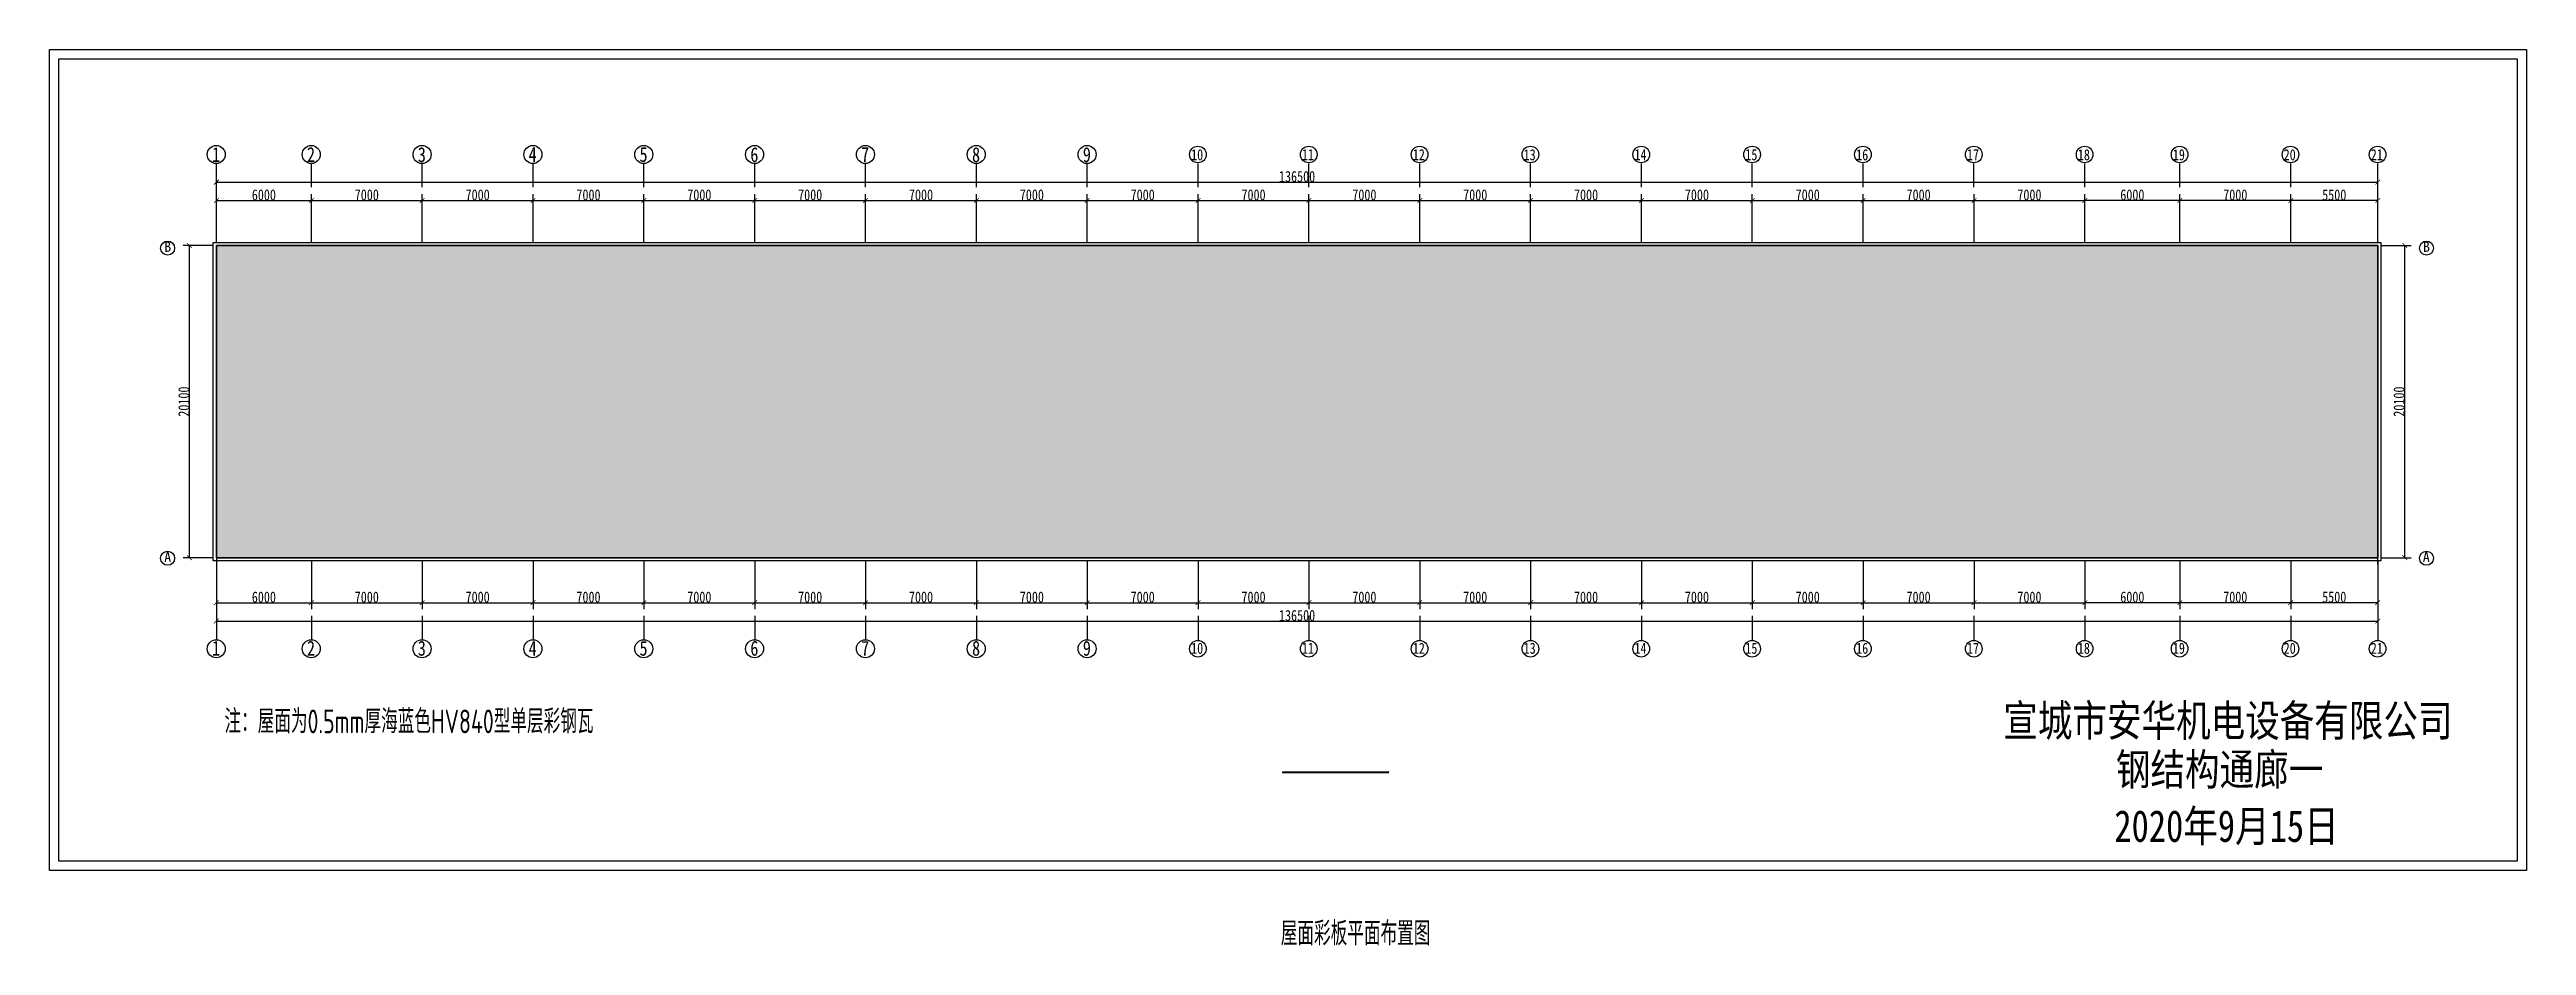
# Model space of a CAD drawing. Header units: millimetres. Extents: x 92079 to 624077, y -488988 to -181668.
# Drawn here: x 148234 to 304660, y -454420 to -397885 of the extents above; entities that cross this region are included whole.
import ezdxf
from ezdxf.enums import TextEntityAlignment as Align

# ---------------------------------------------------------------- set-up
doc = ezdxf.new("R2010")
doc.units = ezdxf.units.MM
doc.header["$PDMODE"] = 1
for name, color, linetype in [('PUB_TEXT', 7, 'Continuous'), ('TEXT', 7, 'Continuous'), ('THICK', 6, 'Continuous'), ('THIN', 7, 'Continuous'), ('粗线', 7, 'Continuous')]:
    doc.layers.add(name, color=color, linetype=linetype)
doc.styles.add('-黑体', font='simhei.ttf', dxfattribs={"width": 0.8})
doc.styles.add('H1', font='')
doc.styles.add('STYLE1', font='', dxfattribs={"width": 0.8})
doc.styles.add('TSSD_Dimension', font='Tssdeng.shx', dxfattribs={"width": 0.7, "bigfont": 'hztxt.shx'})
doc.styles.add('TSSD_Norm', font='Tssdeng.shx', dxfattribs={"bigfont": 'hztxt.shx'})
doc.styles.add('仿宋', font='', dxfattribs={"width": 0.8})
doc.styles.get('H1').set_extended_font_data('SimSun')
doc.styles.get('STYLE1').set_extended_font_data('SimSun')
doc.styles.get('仿宋').set_extended_font_data('FangSong_GB2312')
doc.dimstyles.new('副本 ISO-25', dxfattribs={"dimtxt": 250, "dimasz": 400, "dimexe": 400, "dimexo": 200, "dimgap": 0.3, "dimtad": 1, "dimtoh": 1, "dimdec": 0, "dimtxsty": '仿宋', "dimblk": 'ARCHTICK', "dimcen": 25, "dimaunit": 1, "dimadec": 3, "dimazin": 0, "dimtfac": 1, "dimtdec": 0, "dimtmove": 0, "dimatfit": 3, "dimldrblk": 'ARCHTICK', "dimfxl": 1, "dimarcsym": 0})

msp = doc.modelspace()

# ---------------------------------------------------------------- texts
at = {"layer": 'PUB_TEXT', "style": 'H1'}
for s, p in [('B', (155474.68, -410649.433)), ('B', (298119.559, -410649.433)), ('A', (155474.68, -430226.001)), ('A', (298112.319, -430226.001))]:
    msp.add_text(s, height=648, dxfattribs=at).set_placement(p)
at = {"layer": 'PUB_TEXT', "style": '-黑体', "width": 0.8}
for s, p in [('宣城市安华机电设备有限公司 ', (286349.315, -440186.368)), ('钢结构通廊一', (285278.922, -443268.949)), ('2020年9月15日', (285715.919, -446843.185))]:
    msp.add_text(s, height=2000, dxfattribs=at).set_placement(p, align=Align.MIDDLE)
at = {"layer": 'PUB_TEXT', "insert": (159279.531, -439532.325), "char_height": 1500, "width": 23819.80239, "attachment_point": 1, "style": 'TSSD_Dimension'}
msp.add_mtext('注：屋面为0.5mm厚海蓝色HV840型单层彩钢瓦', dxfattribs=at)
at = {"layer": 'TEXT', "style": 'TSSD_Norm', "width": 0.7}
msp.add_text('屋面彩板平面布置图', height=1500, dxfattribs=at).set_placement((225990.796, -454865.925), align=Align.BOTTOM_LEFT)
at = {"layer": '粗线', "color": 7, "style": 'STYLE1', "width": 0.8}
for s, height, p in [('1', 936.411, (158491.508, -404978.992)), ('2', 936.411, (164491.508, -404973.76)), ('3', 936.411, (171491.508, -404984.223)), ('4', 936.411, (178491.508, -404973.76)), ('5', 936.411, (185491.508, -404973.76)), ('6', 936.411, (192491.508, -404984.223)), ('7', 936.411, (199491.508, -404973.76)), ('8', 936.411, (206491.508, -404984.223)), ('9', 936.411, (213491.508, -404984.223)), ('10', 700, (220327.342, -404871.427)), ('11', 700, (227327.342, -404867.517)), ('12', 700, (234327.342, -404867.517)), ('13', 700, (241327.342, -404871.427)), ('14', 700, (248327.342, -404867.517)), ('15', 700, (255327.342, -404867.517)), ('16', 700, (262327.342, -404871.427)), ('17', 700, (269327.342, -404867.517)), ('18', 700, (276327.342, -404871.427)), ('19', 700, (282327.342, -404871.427)), ('20', 700, (289327.342, -404871.427)), ('21', 700, (294827.342, -404867.517)), ('1', 936.411, (158491.508, -436133.73)), ('2', 936.411, (164491.508, -436133.73)), ('3', 936.411, (171491.508, -436133.73)), ('4', 936.411, (178491.508, -436133.73)), ('5', 936.411, (185491.508, -436133.73)), ('6', 936.411, (192491.508, -436133.73)), ('7', 936.411, (199491.508, -436133.73)), ('8', 936.411, (206491.508, -436133.73)), ('9', 936.411, (213491.508, -436133.73)), ('10', 700, (220327.342, -436015.397)), ('11', 700, (227327.342, -436015.397)), ('12', 700, (234327.342, -436015.397)), ('13', 700, (241327.342, -436015.397)), ('14', 700, (248327.342, -436015.397)), ('15', 700, (255327.342, -436015.397)), ('16', 700, (262327.342, -436015.397)), ('17', 700, (269327.342, -436015.397)), ('18', 700, (276327.342, -436015.397)), ('19', 700, (282327.342, -436015.397)), ('20', 700, (289327.342, -436015.397)), ('21', 700, (294827.342, -436015.397))]:
    msp.add_text(s, height=height, dxfattribs=at).set_placement(p)

# ---------------------------------------------------------------- blocks, each defined once
blk = doc.blocks.new('_ArchTick')
at = {"color": 0, "linetype": 'ByBlock', "const_width": 0.15}
blk.add_lwpolyline([(-0.5, -0.5), (0.5, 0.5)], dxfattribs=at)
blk = doc.blocks.new('*D182')
at = {"layer": 'Defpoints', "color": 0}
for p in [(158770, -429951), (164770, -429951), (164770, -432791)]:
    blk.add_point(p, dxfattribs=at)
at = {"layer": '粗线', "color": 0, "lineweight": -2}
for p, q in [((158770, -430151), (158770, -433191)), ((164770, -430151), (164770, -433191)), ((158770, -432791), (164770, -432791))]:
    blk.add_line(p, q, dxfattribs=at)
at = {"layer": '粗线', "color": 0, "lineweight": -2, "xscale": 300, "yscale": 300, "zscale": 300, "rotation": 180}
blk.add_blockref('_ArchTick', (158770, -432791), dxfattribs=at)
at = {"layer": '粗线', "color": 0, "lineweight": -2, "xscale": 300, "yscale": 300, "zscale": 300}
blk.add_blockref('_ArchTick', (164770, -432791), dxfattribs=at)
at = {"layer": '粗线', "color": 0, "insert": (161770, -432441), "char_height": 700, "attachment_point": 5, "style": '仿宋'}
blk.add_mtext('6000', dxfattribs=at)
blk = doc.blocks.new('*D183')
at = {"layer": 'Defpoints', "color": 0}
for p in [(164770, -429951), (171770, -429951), (171770, -432791)]:
    blk.add_point(p, dxfattribs=at)
at = {"layer": '粗线', "color": 0, "lineweight": -2}
for p, q in [((164770, -430151), (164770, -433191)), ((171770, -430151), (171770, -433191)), ((164770, -432791), (171770, -432791))]:
    blk.add_line(p, q, dxfattribs=at)
at = {"layer": '粗线', "color": 0, "lineweight": -2, "xscale": 300, "yscale": 300, "zscale": 300, "rotation": 180}
blk.add_blockref('_ArchTick', (164770, -432791), dxfattribs=at)
at = {"layer": '粗线', "color": 0, "lineweight": -2, "xscale": 300, "yscale": 300, "zscale": 300}
blk.add_blockref('_ArchTick', (171770, -432791), dxfattribs=at)
at = {"layer": '粗线', "color": 0, "insert": (168270, -432441), "char_height": 700, "attachment_point": 5, "style": '仿宋'}
blk.add_mtext('7000', dxfattribs=at)
blk = doc.blocks.new('*D184')
at = {"layer": 'Defpoints', "color": 0}
for p in [(171770, -429951), (178770, -429951), (178770, -432791)]:
    blk.add_point(p, dxfattribs=at)
at = {"layer": '粗线', "color": 0, "lineweight": -2}
for p, q in [((171770, -430151), (171770, -433191)), ((178770, -430151), (178770, -433191)), ((171770, -432791), (178770, -432791))]:
    blk.add_line(p, q, dxfattribs=at)
at = {"layer": '粗线', "color": 0, "lineweight": -2, "xscale": 300, "yscale": 300, "zscale": 300, "rotation": 180}
blk.add_blockref('_ArchTick', (171770, -432791), dxfattribs=at)
at = {"layer": '粗线', "color": 0, "lineweight": -2, "xscale": 300, "yscale": 300, "zscale": 300}
blk.add_blockref('_ArchTick', (178770, -432791), dxfattribs=at)
at = {"layer": '粗线', "color": 0, "insert": (175270, -432441), "char_height": 700, "attachment_point": 5, "style": '仿宋'}
blk.add_mtext('7000', dxfattribs=at)
blk = doc.blocks.new('*D185')
at = {"layer": 'Defpoints', "color": 0}
for p in [(178770, -429951), (185770, -429951), (185770, -432791)]:
    blk.add_point(p, dxfattribs=at)
at = {"layer": '粗线', "color": 0, "lineweight": -2}
for p, q in [((178770, -430151), (178770, -433191)), ((185770, -430151), (185770, -433191)), ((178770, -432791), (185770, -432791))]:
    blk.add_line(p, q, dxfattribs=at)
at = {"layer": '粗线', "color": 0, "lineweight": -2, "xscale": 300, "yscale": 300, "zscale": 300, "rotation": 180}
blk.add_blockref('_ArchTick', (178770, -432791), dxfattribs=at)
at = {"layer": '粗线', "color": 0, "lineweight": -2, "xscale": 300, "yscale": 300, "zscale": 300}
blk.add_blockref('_ArchTick', (185770, -432791), dxfattribs=at)
at = {"layer": '粗线', "color": 0, "insert": (182270, -432441), "char_height": 700, "attachment_point": 5, "style": '仿宋'}
blk.add_mtext('7000', dxfattribs=at)
blk = doc.blocks.new('*D186')
at = {"layer": 'Defpoints', "color": 0}
for p in [(185770, -429951), (192770, -429951), (192770, -432791)]:
    blk.add_point(p, dxfattribs=at)
at = {"layer": '粗线', "color": 0, "lineweight": -2}
for p, q in [((185770, -430151), (185770, -433191)), ((192770, -430151), (192770, -433191)), ((185770, -432791), (192770, -432791))]:
    blk.add_line(p, q, dxfattribs=at)
at = {"layer": '粗线', "color": 0, "lineweight": -2, "xscale": 300, "yscale": 300, "zscale": 300, "rotation": 180}
blk.add_blockref('_ArchTick', (185770, -432791), dxfattribs=at)
at = {"layer": '粗线', "color": 0, "lineweight": -2, "xscale": 300, "yscale": 300, "zscale": 300}
blk.add_blockref('_ArchTick', (192770, -432791), dxfattribs=at)
at = {"layer": '粗线', "color": 0, "insert": (189270, -432441), "char_height": 700, "attachment_point": 5, "style": '仿宋'}
blk.add_mtext('7000', dxfattribs=at)
blk = doc.blocks.new('*D187')
at = {"layer": 'Defpoints', "color": 0}
for p in [(192770, -429951), (199770, -429951), (199770, -432791)]:
    blk.add_point(p, dxfattribs=at)
at = {"layer": '粗线', "color": 0, "lineweight": -2}
for p, q in [((192770, -430151), (192770, -433191)), ((199770, -430151), (199770, -433191)), ((192770, -432791), (199770, -432791))]:
    blk.add_line(p, q, dxfattribs=at)
at = {"layer": '粗线', "color": 0, "lineweight": -2, "xscale": 300, "yscale": 300, "zscale": 300, "rotation": 180}
blk.add_blockref('_ArchTick', (192770, -432791), dxfattribs=at)
at = {"layer": '粗线', "color": 0, "lineweight": -2, "xscale": 300, "yscale": 300, "zscale": 300}
blk.add_blockref('_ArchTick', (199770, -432791), dxfattribs=at)
at = {"layer": '粗线', "color": 0, "insert": (196270, -432441), "char_height": 700, "attachment_point": 5, "style": '仿宋'}
blk.add_mtext('7000', dxfattribs=at)
blk = doc.blocks.new('*D188')
at = {"layer": 'Defpoints', "color": 0}
for p in [(199770, -429951), (206770, -429951), (206770, -432791)]:
    blk.add_point(p, dxfattribs=at)
at = {"layer": '粗线', "color": 0, "lineweight": -2}
for p, q in [((199770, -430151), (199770, -433191)), ((206770, -430151), (206770, -433191)), ((199770, -432791), (206770, -432791))]:
    blk.add_line(p, q, dxfattribs=at)
at = {"layer": '粗线', "color": 0, "lineweight": -2, "xscale": 300, "yscale": 300, "zscale": 300, "rotation": 180}
blk.add_blockref('_ArchTick', (199770, -432791), dxfattribs=at)
at = {"layer": '粗线', "color": 0, "lineweight": -2, "xscale": 300, "yscale": 300, "zscale": 300}
blk.add_blockref('_ArchTick', (206770, -432791), dxfattribs=at)
at = {"layer": '粗线', "color": 0, "insert": (203270, -432441), "char_height": 700, "attachment_point": 5, "style": '仿宋'}
blk.add_mtext('7000', dxfattribs=at)
blk = doc.blocks.new('*D189')
at = {"layer": 'Defpoints', "color": 0}
for p in [(206770, -429951), (213770, -429951), (213770, -432791)]:
    blk.add_point(p, dxfattribs=at)
at = {"layer": '粗线', "color": 0, "lineweight": -2}
for p, q in [((206770, -430151), (206770, -433191)), ((213770, -430151), (213770, -433191)), ((206770, -432791), (213770, -432791))]:
    blk.add_line(p, q, dxfattribs=at)
at = {"layer": '粗线', "color": 0, "lineweight": -2, "xscale": 300, "yscale": 300, "zscale": 300, "rotation": 180}
blk.add_blockref('_ArchTick', (206770, -432791), dxfattribs=at)
at = {"layer": '粗线', "color": 0, "lineweight": -2, "xscale": 300, "yscale": 300, "zscale": 300}
blk.add_blockref('_ArchTick', (213770, -432791), dxfattribs=at)
at = {"layer": '粗线', "color": 0, "insert": (210270, -432441), "char_height": 700, "attachment_point": 5, "style": '仿宋'}
blk.add_mtext('7000', dxfattribs=at)
blk = doc.blocks.new('*D190')
at = {"layer": 'Defpoints', "color": 0}
for p in [(213770, -429951), (220770, -429951), (220770, -432791)]:
    blk.add_point(p, dxfattribs=at)
at = {"layer": '粗线', "color": 0, "lineweight": -2}
for p, q in [((213770, -430151), (213770, -433191)), ((220770, -430151), (220770, -433191)), ((213770, -432791), (220770, -432791))]:
    blk.add_line(p, q, dxfattribs=at)
at = {"layer": '粗线', "color": 0, "lineweight": -2, "xscale": 300, "yscale": 300, "zscale": 300, "rotation": 180}
blk.add_blockref('_ArchTick', (213770, -432791), dxfattribs=at)
at = {"layer": '粗线', "color": 0, "lineweight": -2, "xscale": 300, "yscale": 300, "zscale": 300}
blk.add_blockref('_ArchTick', (220770, -432791), dxfattribs=at)
at = {"layer": '粗线', "color": 0, "insert": (217270, -432441), "char_height": 700, "attachment_point": 5, "style": '仿宋'}
blk.add_mtext('7000', dxfattribs=at)
blk = doc.blocks.new('*D191')
at = {"layer": 'Defpoints', "color": 0}
for p in [(220770, -429951), (227770, -429951), (227770, -432791)]:
    blk.add_point(p, dxfattribs=at)
at = {"layer": '粗线', "color": 0, "lineweight": -2}
for p, q in [((220770, -430151), (220770, -433191)), ((227770, -430151), (227770, -433191)), ((220770, -432791), (227770, -432791))]:
    blk.add_line(p, q, dxfattribs=at)
at = {"layer": '粗线', "color": 0, "lineweight": -2, "xscale": 300, "yscale": 300, "zscale": 300, "rotation": 180}
blk.add_blockref('_ArchTick', (220770, -432791), dxfattribs=at)
at = {"layer": '粗线', "color": 0, "lineweight": -2, "xscale": 300, "yscale": 300, "zscale": 300}
blk.add_blockref('_ArchTick', (227770, -432791), dxfattribs=at)
at = {"layer": '粗线', "color": 0, "insert": (224270, -432441), "char_height": 700, "attachment_point": 5, "style": '仿宋'}
blk.add_mtext('7000', dxfattribs=at)
blk = doc.blocks.new('*D192')
at = {"layer": 'Defpoints', "color": 0}
for p in [(227770, -429951), (234770, -429951), (234770, -432791)]:
    blk.add_point(p, dxfattribs=at)
at = {"layer": '粗线', "color": 0, "lineweight": -2}
for p, q in [((227770, -430151), (227770, -433191)), ((234770, -430151), (234770, -433191)), ((227770, -432791), (234770, -432791))]:
    blk.add_line(p, q, dxfattribs=at)
at = {"layer": '粗线', "color": 0, "lineweight": -2, "xscale": 300, "yscale": 300, "zscale": 300, "rotation": 180}
blk.add_blockref('_ArchTick', (227770, -432791), dxfattribs=at)
at = {"layer": '粗线', "color": 0, "lineweight": -2, "xscale": 300, "yscale": 300, "zscale": 300}
blk.add_blockref('_ArchTick', (234770, -432791), dxfattribs=at)
at = {"layer": '粗线', "color": 0, "insert": (231270, -432441), "char_height": 700, "attachment_point": 5, "style": '仿宋'}
blk.add_mtext('7000', dxfattribs=at)
blk = doc.blocks.new('*D193')
at = {"layer": 'Defpoints', "color": 0}
for p in [(234770, -429951), (241770, -429951), (241770, -432791)]:
    blk.add_point(p, dxfattribs=at)
at = {"layer": '粗线', "color": 0, "lineweight": -2}
for p, q in [((234770, -430151), (234770, -433191)), ((241770, -430151), (241770, -433191)), ((234770, -432791), (241770, -432791))]:
    blk.add_line(p, q, dxfattribs=at)
at = {"layer": '粗线', "color": 0, "lineweight": -2, "xscale": 300, "yscale": 300, "zscale": 300, "rotation": 180}
blk.add_blockref('_ArchTick', (234770, -432791), dxfattribs=at)
at = {"layer": '粗线', "color": 0, "lineweight": -2, "xscale": 300, "yscale": 300, "zscale": 300}
blk.add_blockref('_ArchTick', (241770, -432791), dxfattribs=at)
at = {"layer": '粗线', "color": 0, "insert": (238270, -432441), "char_height": 700, "attachment_point": 5, "style": '仿宋'}
blk.add_mtext('7000', dxfattribs=at)
blk = doc.blocks.new('*D194')
at = {"layer": 'Defpoints', "color": 0}
for p in [(241770, -429951), (248770, -429951), (248770, -432791)]:
    blk.add_point(p, dxfattribs=at)
at = {"layer": '粗线', "color": 0, "lineweight": -2}
for p, q in [((241770, -430151), (241770, -433191)), ((248770, -430151), (248770, -433191)), ((241770, -432791), (248770, -432791))]:
    blk.add_line(p, q, dxfattribs=at)
at = {"layer": '粗线', "color": 0, "lineweight": -2, "xscale": 300, "yscale": 300, "zscale": 300, "rotation": 180}
blk.add_blockref('_ArchTick', (241770, -432791), dxfattribs=at)
at = {"layer": '粗线', "color": 0, "lineweight": -2, "xscale": 300, "yscale": 300, "zscale": 300}
blk.add_blockref('_ArchTick', (248770, -432791), dxfattribs=at)
at = {"layer": '粗线', "color": 0, "insert": (245270, -432441), "char_height": 700, "attachment_point": 5, "style": '仿宋'}
blk.add_mtext('7000', dxfattribs=at)
blk = doc.blocks.new('*D195')
at = {"layer": 'Defpoints', "color": 0}
for p in [(248770, -429951), (255770, -429951), (255770, -432791)]:
    blk.add_point(p, dxfattribs=at)
at = {"layer": '粗线', "color": 0, "lineweight": -2}
for p, q in [((248770, -430151), (248770, -433191)), ((255770, -430151), (255770, -433191)), ((248770, -432791), (255770, -432791))]:
    blk.add_line(p, q, dxfattribs=at)
at = {"layer": '粗线', "color": 0, "lineweight": -2, "xscale": 300, "yscale": 300, "zscale": 300, "rotation": 180}
blk.add_blockref('_ArchTick', (248770, -432791), dxfattribs=at)
at = {"layer": '粗线', "color": 0, "lineweight": -2, "xscale": 300, "yscale": 300, "zscale": 300}
blk.add_blockref('_ArchTick', (255770, -432791), dxfattribs=at)
at = {"layer": '粗线', "color": 0, "insert": (252270, -432441), "char_height": 700, "attachment_point": 5, "style": '仿宋'}
blk.add_mtext('7000', dxfattribs=at)
blk = doc.blocks.new('*D196')
at = {"layer": 'Defpoints', "color": 0}
for p in [(255770, -429951), (262770, -429951), (262770, -432791)]:
    blk.add_point(p, dxfattribs=at)
at = {"layer": '粗线', "color": 0, "lineweight": -2}
for p, q in [((255770, -430151), (255770, -433191)), ((262770, -430151), (262770, -433191)), ((255770, -432791), (262770, -432791))]:
    blk.add_line(p, q, dxfattribs=at)
at = {"layer": '粗线', "color": 0, "lineweight": -2, "xscale": 300, "yscale": 300, "zscale": 300, "rotation": 180}
blk.add_blockref('_ArchTick', (255770, -432791), dxfattribs=at)
at = {"layer": '粗线', "color": 0, "lineweight": -2, "xscale": 300, "yscale": 300, "zscale": 300}
blk.add_blockref('_ArchTick', (262770, -432791), dxfattribs=at)
at = {"layer": '粗线', "color": 0, "insert": (259270, -432441), "char_height": 700, "attachment_point": 5, "style": '仿宋'}
blk.add_mtext('7000', dxfattribs=at)
blk = doc.blocks.new('*D197')
at = {"layer": 'Defpoints', "color": 0}
for p in [(262770, -429951), (269770, -429951), (269770, -432791)]:
    blk.add_point(p, dxfattribs=at)
at = {"layer": '粗线', "color": 0, "lineweight": -2}
for p, q in [((262770, -430151), (262770, -433191)), ((269770, -430151), (269770, -433191)), ((262770, -432791), (269770, -432791))]:
    blk.add_line(p, q, dxfattribs=at)
at = {"layer": '粗线', "color": 0, "lineweight": -2, "xscale": 300, "yscale": 300, "zscale": 300, "rotation": 180}
blk.add_blockref('_ArchTick', (262770, -432791), dxfattribs=at)
at = {"layer": '粗线', "color": 0, "lineweight": -2, "xscale": 300, "yscale": 300, "zscale": 300}
blk.add_blockref('_ArchTick', (269770, -432791), dxfattribs=at)
at = {"layer": '粗线', "color": 0, "insert": (266270, -432441), "char_height": 700, "attachment_point": 5, "style": '仿宋'}
blk.add_mtext('7000', dxfattribs=at)
blk = doc.blocks.new('*D198')
at = {"layer": 'Defpoints', "color": 0}
for p in [(269770, -429951), (276770, -429951), (276770, -432791)]:
    blk.add_point(p, dxfattribs=at)
at = {"layer": '粗线', "color": 0, "lineweight": -2}
for p, q in [((269770, -430151), (269770, -433191)), ((276770, -430151), (276770, -433191)), ((269770, -432791), (276770, -432791))]:
    blk.add_line(p, q, dxfattribs=at)
at = {"layer": '粗线', "color": 0, "lineweight": -2, "xscale": 300, "yscale": 300, "zscale": 300, "rotation": 180}
blk.add_blockref('_ArchTick', (269770, -432791), dxfattribs=at)
at = {"layer": '粗线', "color": 0, "lineweight": -2, "xscale": 300, "yscale": 300, "zscale": 300}
blk.add_blockref('_ArchTick', (276770, -432791), dxfattribs=at)
at = {"layer": '粗线', "color": 0, "insert": (273270, -432441), "char_height": 700, "attachment_point": 5, "style": '仿宋'}
blk.add_mtext('7000', dxfattribs=at)
blk = doc.blocks.new('*D199')
at = {"layer": 'Defpoints', "color": 0}
for p in [(276770, -429951), (282770, -429951), (276770, -432791)]:
    blk.add_point(p, dxfattribs=at)
at = {"layer": '粗线', "color": 0, "lineweight": -2}
for p, q in [((276770, -430151), (276770, -433191)), ((282770, -430151), (282770, -433191)), ((282770, -432791), (276770, -432791))]:
    blk.add_line(p, q, dxfattribs=at)
at = {"layer": '粗线', "color": 0, "lineweight": -2, "xscale": 300, "yscale": 300, "zscale": 300, "rotation": 180}
blk.add_blockref('_ArchTick', (276770, -432791), dxfattribs=at)
at = {"layer": '粗线', "color": 0, "lineweight": -2, "xscale": 300, "yscale": 300, "zscale": 300}
blk.add_blockref('_ArchTick', (282770, -432791), dxfattribs=at)
at = {"layer": '粗线', "color": 0, "insert": (279770, -432441), "char_height": 700, "attachment_point": 5, "style": '仿宋'}
blk.add_mtext('6000', dxfattribs=at)
blk = doc.blocks.new('*D200')
at = {"layer": 'Defpoints', "color": 0}
for p in [(282770, -429951), (289770, -429951), (282770, -432791)]:
    blk.add_point(p, dxfattribs=at)
at = {"layer": '粗线', "color": 0, "lineweight": -2}
for p, q in [((282770, -430151), (282770, -433191)), ((289770, -430151), (289770, -433191)), ((289770, -432791), (282770, -432791))]:
    blk.add_line(p, q, dxfattribs=at)
at = {"layer": '粗线', "color": 0, "lineweight": -2, "xscale": 300, "yscale": 300, "zscale": 300, "rotation": 180}
blk.add_blockref('_ArchTick', (282770, -432791), dxfattribs=at)
at = {"layer": '粗线', "color": 0, "lineweight": -2, "xscale": 300, "yscale": 300, "zscale": 300}
blk.add_blockref('_ArchTick', (289770, -432791), dxfattribs=at)
at = {"layer": '粗线', "color": 0, "insert": (286270, -432441), "char_height": 700, "attachment_point": 5, "style": '仿宋'}
blk.add_mtext('7000', dxfattribs=at)
blk = doc.blocks.new('*D201')
at = {"layer": 'Defpoints', "color": 0}
for p in [(289770, -429951), (295270, -429951), (289770, -432791)]:
    blk.add_point(p, dxfattribs=at)
at = {"layer": '粗线', "color": 0, "lineweight": -2}
for p, q in [((289770, -430151), (289770, -433191)), ((295270, -430151), (295270, -433191)), ((295270, -432791), (289770, -432791))]:
    blk.add_line(p, q, dxfattribs=at)
at = {"layer": '粗线', "color": 0, "lineweight": -2, "xscale": 300, "yscale": 300, "zscale": 300, "rotation": 180}
blk.add_blockref('_ArchTick', (289770, -432791), dxfattribs=at)
at = {"layer": '粗线', "color": 0, "lineweight": -2, "xscale": 300, "yscale": 300, "zscale": 300}
blk.add_blockref('_ArchTick', (295270, -432791), dxfattribs=at)
at = {"layer": '粗线', "color": 0, "insert": (292520, -432441), "char_height": 700, "attachment_point": 5, "style": '仿宋'}
blk.add_mtext('5500', dxfattribs=at)
blk = doc.blocks.new('*D202')
at = {"layer": 'Defpoints', "color": 0}
for p in [(158770, -429951), (295270, -429951), (295270, -433953)]:
    blk.add_point(p, dxfattribs=at)
at = {"layer": '粗线', "color": 0, "lineweight": -2}
for p, q in [((158770, -430151), (158770, -434353)), ((295270, -430151), (295270, -434353)), ((158770, -433953), (295270, -433953))]:
    blk.add_line(p, q, dxfattribs=at)
at = {"layer": '粗线', "color": 0, "lineweight": -2, "xscale": 300, "yscale": 300, "zscale": 300, "rotation": 180}
blk.add_blockref('_ArchTick', (158770, -433953), dxfattribs=at)
at = {"layer": '粗线', "color": 0, "lineweight": -2, "xscale": 300, "yscale": 300, "zscale": 300}
blk.add_blockref('_ArchTick', (295270, -433953), dxfattribs=at)
at = {"layer": '粗线', "color": 0, "insert": (227020, -433602), "char_height": 700, "attachment_point": 5, "style": '仿宋'}
blk.add_mtext('136500', dxfattribs=at)
blk = doc.blocks.new('*D203')
at = {"layer": 'Defpoints', "color": 0}
for p in [(164770, -407411), (158770, -410251), (164770, -410251)]:
    blk.add_point(p, dxfattribs=at)
at = {"layer": '粗线', "color": 0, "lineweight": -2}
for p, q in [((158770, -410051), (158770, -407011)), ((158770, -407411), (164770, -407411)), ((164770, -410051), (164770, -407011))]:
    blk.add_line(p, q, dxfattribs=at)
at = {"layer": '粗线', "color": 0, "lineweight": -2, "xscale": 300, "yscale": 300, "zscale": 300, "rotation": 180}
blk.add_blockref('_ArchTick', (158770, -407411), dxfattribs=at)
at = {"layer": '粗线', "color": 0, "lineweight": -2, "xscale": 300, "yscale": 300, "zscale": 300}
blk.add_blockref('_ArchTick', (164770, -407411), dxfattribs=at)
at = {"layer": '粗线', "color": 0, "insert": (161770, -407061), "char_height": 700, "attachment_point": 5, "style": '仿宋'}
blk.add_mtext('6000', dxfattribs=at)
blk = doc.blocks.new('*D204')
at = {"layer": 'Defpoints', "color": 0}
for p in [(171770, -407411), (164770, -410251), (171770, -410251)]:
    blk.add_point(p, dxfattribs=at)
at = {"layer": '粗线', "color": 0, "lineweight": -2}
for p, q in [((164770, -410051), (164770, -407011)), ((164770, -407411), (171770, -407411)), ((171770, -410051), (171770, -407011))]:
    blk.add_line(p, q, dxfattribs=at)
at = {"layer": '粗线', "color": 0, "lineweight": -2, "xscale": 300, "yscale": 300, "zscale": 300, "rotation": 180}
blk.add_blockref('_ArchTick', (164770, -407411), dxfattribs=at)
at = {"layer": '粗线', "color": 0, "lineweight": -2, "xscale": 300, "yscale": 300, "zscale": 300}
blk.add_blockref('_ArchTick', (171770, -407411), dxfattribs=at)
at = {"layer": '粗线', "color": 0, "insert": (168270, -407061), "char_height": 700, "attachment_point": 5, "style": '仿宋'}
blk.add_mtext('7000', dxfattribs=at)
blk = doc.blocks.new('*D205')
at = {"layer": 'Defpoints', "color": 0}
for p in [(178770, -407411), (171770, -410251), (178770, -410251)]:
    blk.add_point(p, dxfattribs=at)
at = {"layer": '粗线', "color": 0, "lineweight": -2}
for p, q in [((171770, -410051), (171770, -407011)), ((171770, -407411), (178770, -407411)), ((178770, -410051), (178770, -407011))]:
    blk.add_line(p, q, dxfattribs=at)
at = {"layer": '粗线', "color": 0, "lineweight": -2, "xscale": 300, "yscale": 300, "zscale": 300, "rotation": 180}
blk.add_blockref('_ArchTick', (171770, -407411), dxfattribs=at)
at = {"layer": '粗线', "color": 0, "lineweight": -2, "xscale": 300, "yscale": 300, "zscale": 300}
blk.add_blockref('_ArchTick', (178770, -407411), dxfattribs=at)
at = {"layer": '粗线', "color": 0, "insert": (175270, -407061), "char_height": 700, "attachment_point": 5, "style": '仿宋'}
blk.add_mtext('7000', dxfattribs=at)
blk = doc.blocks.new('*D206')
at = {"layer": 'Defpoints', "color": 0}
for p in [(185770, -407411), (178770, -410251), (185770, -410251)]:
    blk.add_point(p, dxfattribs=at)
at = {"layer": '粗线', "color": 0, "lineweight": -2}
for p, q in [((178770, -410051), (178770, -407011)), ((178770, -407411), (185770, -407411)), ((185770, -410051), (185770, -407011))]:
    blk.add_line(p, q, dxfattribs=at)
at = {"layer": '粗线', "color": 0, "lineweight": -2, "xscale": 300, "yscale": 300, "zscale": 300, "rotation": 180}
blk.add_blockref('_ArchTick', (178770, -407411), dxfattribs=at)
at = {"layer": '粗线', "color": 0, "lineweight": -2, "xscale": 300, "yscale": 300, "zscale": 300}
blk.add_blockref('_ArchTick', (185770, -407411), dxfattribs=at)
at = {"layer": '粗线', "color": 0, "insert": (182270, -407061), "char_height": 700, "attachment_point": 5, "style": '仿宋'}
blk.add_mtext('7000', dxfattribs=at)
blk = doc.blocks.new('*D207')
at = {"layer": 'Defpoints', "color": 0}
for p in [(192770, -407411), (185770, -410251), (192770, -410251)]:
    blk.add_point(p, dxfattribs=at)
at = {"layer": '粗线', "color": 0, "lineweight": -2}
for p, q in [((185770, -410051), (185770, -407011)), ((185770, -407411), (192770, -407411)), ((192770, -410051), (192770, -407011))]:
    blk.add_line(p, q, dxfattribs=at)
at = {"layer": '粗线', "color": 0, "lineweight": -2, "xscale": 300, "yscale": 300, "zscale": 300, "rotation": 180}
blk.add_blockref('_ArchTick', (185770, -407411), dxfattribs=at)
at = {"layer": '粗线', "color": 0, "lineweight": -2, "xscale": 300, "yscale": 300, "zscale": 300}
blk.add_blockref('_ArchTick', (192770, -407411), dxfattribs=at)
at = {"layer": '粗线', "color": 0, "insert": (189270, -407061), "char_height": 700, "attachment_point": 5, "style": '仿宋'}
blk.add_mtext('7000', dxfattribs=at)
blk = doc.blocks.new('*D208')
at = {"layer": 'Defpoints', "color": 0}
for p in [(199770, -407411), (192770, -410251), (199770, -410251)]:
    blk.add_point(p, dxfattribs=at)
at = {"layer": '粗线', "color": 0, "lineweight": -2}
for p, q in [((192770, -410051), (192770, -407011)), ((192770, -407411), (199770, -407411)), ((199770, -410051), (199770, -407011))]:
    blk.add_line(p, q, dxfattribs=at)
at = {"layer": '粗线', "color": 0, "lineweight": -2, "xscale": 300, "yscale": 300, "zscale": 300, "rotation": 180}
blk.add_blockref('_ArchTick', (192770, -407411), dxfattribs=at)
at = {"layer": '粗线', "color": 0, "lineweight": -2, "xscale": 300, "yscale": 300, "zscale": 300}
blk.add_blockref('_ArchTick', (199770, -407411), dxfattribs=at)
at = {"layer": '粗线', "color": 0, "insert": (196270, -407061), "char_height": 700, "attachment_point": 5, "style": '仿宋'}
blk.add_mtext('7000', dxfattribs=at)
blk = doc.blocks.new('*D209')
at = {"layer": 'Defpoints', "color": 0}
for p in [(206770, -407411), (199770, -410251), (206770, -410251)]:
    blk.add_point(p, dxfattribs=at)
at = {"layer": '粗线', "color": 0, "lineweight": -2}
for p, q in [((199770, -410051), (199770, -407011)), ((199770, -407411), (206770, -407411)), ((206770, -410051), (206770, -407011))]:
    blk.add_line(p, q, dxfattribs=at)
at = {"layer": '粗线', "color": 0, "lineweight": -2, "xscale": 300, "yscale": 300, "zscale": 300, "rotation": 180}
blk.add_blockref('_ArchTick', (199770, -407411), dxfattribs=at)
at = {"layer": '粗线', "color": 0, "lineweight": -2, "xscale": 300, "yscale": 300, "zscale": 300}
blk.add_blockref('_ArchTick', (206770, -407411), dxfattribs=at)
at = {"layer": '粗线', "color": 0, "insert": (203270, -407061), "char_height": 700, "attachment_point": 5, "style": '仿宋'}
blk.add_mtext('7000', dxfattribs=at)
blk = doc.blocks.new('*D210')
at = {"layer": 'Defpoints', "color": 0}
for p in [(213770, -407411), (206770, -410251), (213770, -410251)]:
    blk.add_point(p, dxfattribs=at)
at = {"layer": '粗线', "color": 0, "lineweight": -2}
for p, q in [((206770, -410051), (206770, -407011)), ((206770, -407411), (213770, -407411)), ((213770, -410051), (213770, -407011))]:
    blk.add_line(p, q, dxfattribs=at)
at = {"layer": '粗线', "color": 0, "lineweight": -2, "xscale": 300, "yscale": 300, "zscale": 300, "rotation": 180}
blk.add_blockref('_ArchTick', (206770, -407411), dxfattribs=at)
at = {"layer": '粗线', "color": 0, "lineweight": -2, "xscale": 300, "yscale": 300, "zscale": 300}
blk.add_blockref('_ArchTick', (213770, -407411), dxfattribs=at)
at = {"layer": '粗线', "color": 0, "insert": (210270, -407061), "char_height": 700, "attachment_point": 5, "style": '仿宋'}
blk.add_mtext('7000', dxfattribs=at)
blk = doc.blocks.new('*D211')
at = {"layer": 'Defpoints', "color": 0}
for p in [(220770, -407411), (213770, -410251), (220770, -410251)]:
    blk.add_point(p, dxfattribs=at)
at = {"layer": '粗线', "color": 0, "lineweight": -2}
for p, q in [((213770, -410051), (213770, -407011)), ((213770, -407411), (220770, -407411)), ((220770, -410051), (220770, -407011))]:
    blk.add_line(p, q, dxfattribs=at)
at = {"layer": '粗线', "color": 0, "lineweight": -2, "xscale": 300, "yscale": 300, "zscale": 300, "rotation": 180}
blk.add_blockref('_ArchTick', (213770, -407411), dxfattribs=at)
at = {"layer": '粗线', "color": 0, "lineweight": -2, "xscale": 300, "yscale": 300, "zscale": 300}
blk.add_blockref('_ArchTick', (220770, -407411), dxfattribs=at)
at = {"layer": '粗线', "color": 0, "insert": (217270, -407061), "char_height": 700, "attachment_point": 5, "style": '仿宋'}
blk.add_mtext('7000', dxfattribs=at)
blk = doc.blocks.new('*D212')
at = {"layer": 'Defpoints', "color": 0}
for p in [(227770, -407411), (220770, -410251), (227770, -410251)]:
    blk.add_point(p, dxfattribs=at)
at = {"layer": '粗线', "color": 0, "lineweight": -2}
for p, q in [((220770, -410051), (220770, -407011)), ((220770, -407411), (227770, -407411)), ((227770, -410051), (227770, -407011))]:
    blk.add_line(p, q, dxfattribs=at)
at = {"layer": '粗线', "color": 0, "lineweight": -2, "xscale": 300, "yscale": 300, "zscale": 300, "rotation": 180}
blk.add_blockref('_ArchTick', (220770, -407411), dxfattribs=at)
at = {"layer": '粗线', "color": 0, "lineweight": -2, "xscale": 300, "yscale": 300, "zscale": 300}
blk.add_blockref('_ArchTick', (227770, -407411), dxfattribs=at)
at = {"layer": '粗线', "color": 0, "insert": (224270, -407061), "char_height": 700, "attachment_point": 5, "style": '仿宋'}
blk.add_mtext('7000', dxfattribs=at)
blk = doc.blocks.new('*D213')
at = {"layer": 'Defpoints', "color": 0}
for p in [(234770, -407411), (227770, -410251), (234770, -410251)]:
    blk.add_point(p, dxfattribs=at)
at = {"layer": '粗线', "color": 0, "lineweight": -2}
for p, q in [((227770, -410051), (227770, -407011)), ((227770, -407411), (234770, -407411)), ((234770, -410051), (234770, -407011))]:
    blk.add_line(p, q, dxfattribs=at)
at = {"layer": '粗线', "color": 0, "lineweight": -2, "xscale": 300, "yscale": 300, "zscale": 300, "rotation": 180}
blk.add_blockref('_ArchTick', (227770, -407411), dxfattribs=at)
at = {"layer": '粗线', "color": 0, "lineweight": -2, "xscale": 300, "yscale": 300, "zscale": 300}
blk.add_blockref('_ArchTick', (234770, -407411), dxfattribs=at)
at = {"layer": '粗线', "color": 0, "insert": (231270, -407061), "char_height": 700, "attachment_point": 5, "style": '仿宋'}
blk.add_mtext('7000', dxfattribs=at)
blk = doc.blocks.new('*D214')
at = {"layer": 'Defpoints', "color": 0}
for p in [(241770, -407411), (234770, -410251), (241770, -410251)]:
    blk.add_point(p, dxfattribs=at)
at = {"layer": '粗线', "color": 0, "lineweight": -2}
for p, q in [((234770, -410051), (234770, -407011)), ((234770, -407411), (241770, -407411)), ((241770, -410051), (241770, -407011))]:
    blk.add_line(p, q, dxfattribs=at)
at = {"layer": '粗线', "color": 0, "lineweight": -2, "xscale": 300, "yscale": 300, "zscale": 300, "rotation": 180}
blk.add_blockref('_ArchTick', (234770, -407411), dxfattribs=at)
at = {"layer": '粗线', "color": 0, "lineweight": -2, "xscale": 300, "yscale": 300, "zscale": 300}
blk.add_blockref('_ArchTick', (241770, -407411), dxfattribs=at)
at = {"layer": '粗线', "color": 0, "insert": (238270, -407061), "char_height": 700, "attachment_point": 5, "style": '仿宋'}
blk.add_mtext('7000', dxfattribs=at)
blk = doc.blocks.new('*D215')
at = {"layer": 'Defpoints', "color": 0}
for p in [(248770, -407411), (241770, -410251), (248770, -410251)]:
    blk.add_point(p, dxfattribs=at)
at = {"layer": '粗线', "color": 0, "lineweight": -2}
for p, q in [((241770, -410051), (241770, -407011)), ((241770, -407411), (248770, -407411)), ((248770, -410051), (248770, -407011))]:
    blk.add_line(p, q, dxfattribs=at)
at = {"layer": '粗线', "color": 0, "lineweight": -2, "xscale": 300, "yscale": 300, "zscale": 300, "rotation": 180}
blk.add_blockref('_ArchTick', (241770, -407411), dxfattribs=at)
at = {"layer": '粗线', "color": 0, "lineweight": -2, "xscale": 300, "yscale": 300, "zscale": 300}
blk.add_blockref('_ArchTick', (248770, -407411), dxfattribs=at)
at = {"layer": '粗线', "color": 0, "insert": (245270, -407061), "char_height": 700, "attachment_point": 5, "style": '仿宋'}
blk.add_mtext('7000', dxfattribs=at)
blk = doc.blocks.new('*D216')
at = {"layer": 'Defpoints', "color": 0}
for p in [(255770, -407411), (248770, -410251), (255770, -410251)]:
    blk.add_point(p, dxfattribs=at)
at = {"layer": '粗线', "color": 0, "lineweight": -2}
for p, q in [((248770, -410051), (248770, -407011)), ((248770, -407411), (255770, -407411)), ((255770, -410051), (255770, -407011))]:
    blk.add_line(p, q, dxfattribs=at)
at = {"layer": '粗线', "color": 0, "lineweight": -2, "xscale": 300, "yscale": 300, "zscale": 300, "rotation": 180}
blk.add_blockref('_ArchTick', (248770, -407411), dxfattribs=at)
at = {"layer": '粗线', "color": 0, "lineweight": -2, "xscale": 300, "yscale": 300, "zscale": 300}
blk.add_blockref('_ArchTick', (255770, -407411), dxfattribs=at)
at = {"layer": '粗线', "color": 0, "insert": (252270, -407061), "char_height": 700, "attachment_point": 5, "style": '仿宋'}
blk.add_mtext('7000', dxfattribs=at)
blk = doc.blocks.new('*D217')
at = {"layer": 'Defpoints', "color": 0}
for p in [(262770, -407411), (255770, -410251), (262770, -410251)]:
    blk.add_point(p, dxfattribs=at)
at = {"layer": '粗线', "color": 0, "lineweight": -2}
for p, q in [((255770, -410051), (255770, -407011)), ((255770, -407411), (262770, -407411)), ((262770, -410051), (262770, -407011))]:
    blk.add_line(p, q, dxfattribs=at)
at = {"layer": '粗线', "color": 0, "lineweight": -2, "xscale": 300, "yscale": 300, "zscale": 300, "rotation": 180}
blk.add_blockref('_ArchTick', (255770, -407411), dxfattribs=at)
at = {"layer": '粗线', "color": 0, "lineweight": -2, "xscale": 300, "yscale": 300, "zscale": 300}
blk.add_blockref('_ArchTick', (262770, -407411), dxfattribs=at)
at = {"layer": '粗线', "color": 0, "insert": (259270, -407061), "char_height": 700, "attachment_point": 5, "style": '仿宋'}
blk.add_mtext('7000', dxfattribs=at)
blk = doc.blocks.new('*D218')
at = {"layer": 'Defpoints', "color": 0}
for p in [(269770, -407411), (262770, -410251), (269770, -410251)]:
    blk.add_point(p, dxfattribs=at)
at = {"layer": '粗线', "color": 0, "lineweight": -2}
for p, q in [((262770, -410051), (262770, -407011)), ((262770, -407411), (269770, -407411)), ((269770, -410051), (269770, -407011))]:
    blk.add_line(p, q, dxfattribs=at)
at = {"layer": '粗线', "color": 0, "lineweight": -2, "xscale": 300, "yscale": 300, "zscale": 300, "rotation": 180}
blk.add_blockref('_ArchTick', (262770, -407411), dxfattribs=at)
at = {"layer": '粗线', "color": 0, "lineweight": -2, "xscale": 300, "yscale": 300, "zscale": 300}
blk.add_blockref('_ArchTick', (269770, -407411), dxfattribs=at)
at = {"layer": '粗线', "color": 0, "insert": (266270, -407061), "char_height": 700, "attachment_point": 5, "style": '仿宋'}
blk.add_mtext('7000', dxfattribs=at)
blk = doc.blocks.new('*D219')
at = {"layer": 'Defpoints', "color": 0}
for p in [(276770, -407411), (269770, -410251), (276770, -410251)]:
    blk.add_point(p, dxfattribs=at)
at = {"layer": '粗线', "color": 0, "lineweight": -2}
for p, q in [((269770, -410051), (269770, -407011)), ((269770, -407411), (276770, -407411)), ((276770, -410051), (276770, -407011))]:
    blk.add_line(p, q, dxfattribs=at)
at = {"layer": '粗线', "color": 0, "lineweight": -2, "xscale": 300, "yscale": 300, "zscale": 300, "rotation": 180}
blk.add_blockref('_ArchTick', (269770, -407411), dxfattribs=at)
at = {"layer": '粗线', "color": 0, "lineweight": -2, "xscale": 300, "yscale": 300, "zscale": 300}
blk.add_blockref('_ArchTick', (276770, -407411), dxfattribs=at)
at = {"layer": '粗线', "color": 0, "insert": (273270, -407061), "char_height": 700, "attachment_point": 5, "style": '仿宋'}
blk.add_mtext('7000', dxfattribs=at)
blk = doc.blocks.new('*D220')
at = {"layer": 'Defpoints', "color": 0}
for p in [(276770, -407411), (276770, -410251), (282770, -410251)]:
    blk.add_point(p, dxfattribs=at)
at = {"layer": '粗线', "color": 0, "lineweight": -2}
for p, q in [((276770, -410051), (276770, -407011)), ((282770, -407411), (276770, -407411)), ((282770, -410051), (282770, -407011))]:
    blk.add_line(p, q, dxfattribs=at)
at = {"layer": '粗线', "color": 0, "lineweight": -2, "xscale": 300, "yscale": 300, "zscale": 300, "rotation": 180}
blk.add_blockref('_ArchTick', (276770, -407411), dxfattribs=at)
at = {"layer": '粗线', "color": 0, "lineweight": -2, "xscale": 300, "yscale": 300, "zscale": 300}
blk.add_blockref('_ArchTick', (282770, -407411), dxfattribs=at)
at = {"layer": '粗线', "color": 0, "insert": (279770, -407061), "char_height": 700, "attachment_point": 5, "style": '仿宋'}
blk.add_mtext('6000', dxfattribs=at)
blk = doc.blocks.new('*D221')
at = {"layer": 'Defpoints', "color": 0}
for p in [(282770, -407411), (282770, -410251), (289770, -410251)]:
    blk.add_point(p, dxfattribs=at)
at = {"layer": '粗线', "color": 0, "lineweight": -2}
for p, q in [((282770, -410051), (282770, -407011)), ((289770, -407411), (282770, -407411)), ((289770, -410051), (289770, -407011))]:
    blk.add_line(p, q, dxfattribs=at)
at = {"layer": '粗线', "color": 0, "lineweight": -2, "xscale": 300, "yscale": 300, "zscale": 300, "rotation": 180}
blk.add_blockref('_ArchTick', (282770, -407411), dxfattribs=at)
at = {"layer": '粗线', "color": 0, "lineweight": -2, "xscale": 300, "yscale": 300, "zscale": 300}
blk.add_blockref('_ArchTick', (289770, -407411), dxfattribs=at)
at = {"layer": '粗线', "color": 0, "insert": (286270, -407061), "char_height": 700, "attachment_point": 5, "style": '仿宋'}
blk.add_mtext('7000', dxfattribs=at)
blk = doc.blocks.new('*D222')
at = {"layer": 'Defpoints', "color": 0}
for p in [(289770, -407411), (289770, -410251), (295270, -410251)]:
    blk.add_point(p, dxfattribs=at)
at = {"layer": '粗线', "color": 0, "lineweight": -2}
for p, q in [((289770, -410051), (289770, -407011)), ((295270, -407411), (289770, -407411)), ((295270, -410051), (295270, -407011))]:
    blk.add_line(p, q, dxfattribs=at)
at = {"layer": '粗线', "color": 0, "lineweight": -2, "xscale": 300, "yscale": 300, "zscale": 300, "rotation": 180}
blk.add_blockref('_ArchTick', (289770, -407411), dxfattribs=at)
at = {"layer": '粗线', "color": 0, "lineweight": -2, "xscale": 300, "yscale": 300, "zscale": 300}
blk.add_blockref('_ArchTick', (295270, -407411), dxfattribs=at)
at = {"layer": '粗线', "color": 0, "insert": (292520, -407061), "char_height": 700, "attachment_point": 5, "style": '仿宋'}
blk.add_mtext('5500', dxfattribs=at)
blk = doc.blocks.new('*D223')
at = {"layer": 'Defpoints', "color": 0}
for p in [(295270, -406250), (158770, -410251), (295270, -410251)]:
    blk.add_point(p, dxfattribs=at)
at = {"layer": '粗线', "color": 0, "lineweight": -2}
for p, q in [((158770, -410051), (158770, -405850)), ((158770, -406250), (295270, -406250)), ((295270, -410051), (295270, -405850))]:
    blk.add_line(p, q, dxfattribs=at)
at = {"layer": '粗线', "color": 0, "lineweight": -2, "xscale": 300, "yscale": 300, "zscale": 300, "rotation": 180}
blk.add_blockref('_ArchTick', (158770, -406250), dxfattribs=at)
at = {"layer": '粗线', "color": 0, "lineweight": -2, "xscale": 300, "yscale": 300, "zscale": 300}
blk.add_blockref('_ArchTick', (295270, -406250), dxfattribs=at)
at = {"layer": '粗线', "color": 0, "insert": (227020, -405899), "char_height": 700, "attachment_point": 5, "style": '仿宋'}
blk.add_mtext('136500', dxfattribs=at)
blk = doc.blocks.new('*D536')
at = {"layer": 'Defpoints', "color": 0}
for p in [(157069, -410251), (158770, -410251), (158770, -429951)]:
    blk.add_point(p, dxfattribs=at)
at = {"layer": '粗线', "color": 0, "lineweight": -2}
for p, q in [((158570, -410251), (156669, -410251)), ((157069, -429951), (157069, -410251)), ((158570, -429951), (156669, -429951))]:
    blk.add_line(p, q, dxfattribs=at)
at = {"layer": '粗线', "color": 0, "lineweight": -2, "xscale": 300, "yscale": 300, "zscale": 300}
for p, rotation in [((157069, -410251), 90), ((157069, -429951), 270)]:
    blk.add_blockref('_ArchTick', p, dxfattribs=dict(at, rotation=rotation))
at = {"layer": '粗线', "color": 0, "insert": (156719, -420101), "char_height": 700, "attachment_point": 5, "rotation": 90, "style": '仿宋'}
blk.add_mtext('20100', dxfattribs=at)
blk = doc.blocks.new('*D535')
at = {"layer": 'Defpoints', "color": 0}
for p in [(295270, -410251), (296970, -410251), (295270, -429951)]:
    blk.add_point(p, dxfattribs=at)
at = {"layer": '粗线', "color": 0, "lineweight": -2}
for p, q in [((295470, -410251), (297370, -410251)), ((296970, -429951), (296970, -410251)), ((295470, -429951), (297370, -429951))]:
    blk.add_line(p, q, dxfattribs=at)
at = {"layer": '粗线', "color": 0, "lineweight": -2, "xscale": 300, "yscale": 300, "zscale": 300}
for p, rotation in [((296970, -410251), 90), ((296970, -429951), 270)]:
    blk.add_blockref('_ArchTick', p, dxfattribs=dict(at, rotation=rotation))
at = {"layer": '粗线', "color": 0, "insert": (296620, -420101), "char_height": 700, "attachment_point": 5, "rotation": 90, "style": '仿宋'}
blk.add_mtext('20100', dxfattribs=at)

# ---------------------------------------------------------------- dimensions: what is measured, and where the dimension line sits
at = {"layer": '粗线', "color": 7}
for p1, p2, distance, picture, middle in [((158769.756, -410251.233), (295269.756, -410251.233), 4001.51, '*D223', (227019.756, -405899.423)), ((158769.756, -429951.233), (295269.756, -429951.233), -4001.51, '*D202', (227019.756, -433602.444))]:
    dim = msp.add_aligned_dim(p1=p1, p2=p2, distance=distance, dimstyle='副本 ISO-25', override={"dimtxt": 700, "dimasz": 300}, dxfattribs=at)
    dim.commit()
    dim.dimension.update_dxf_attribs({"geometry": picture, "text_midpoint": middle})
for base, p1, p2, picture, middle in [((164769.756, -407411.126), (158769.756, -410251.233), (164769.756, -410251.233), '*D203', (161769.756, -407060.826)), ((171769.756, -407411.126), (164769.756, -410251.233), (171769.756, -410251.233), '*D204', (168269.756, -407060.826)), ((178769.756, -407411.126), (171769.756, -410251.233), (178769.756, -410251.233), '*D205', (175269.756, -407060.826)), ((185769.756, -407411.126), (178769.756, -410251.233), (185769.756, -410251.233), '*D206', (182269.756, -407060.826)), ((192769.756, -407411.126), (185769.756, -410251.233), (192769.756, -410251.233), '*D207', (189269.756, -407060.826)), ((199769.756, -407411.126), (192769.756, -410251.233), (199769.756, -410251.233), '*D208', (196269.756, -407060.826)), ((206769.756, -407411.126), (199769.756, -410251.233), (206769.756, -410251.233), '*D209', (203269.756, -407060.826)), ((213769.756, -407411.126), (206769.756, -410251.233), (213769.756, -410251.233), '*D210', (210269.756, -407060.826)), ((220769.756, -407411.126), (213769.756, -410251.233), (220769.756, -410251.233), '*D211', (217269.756, -407060.826)), ((227769.756, -407411.126), (220769.756, -410251.233), (227769.756, -410251.233), '*D212', (224269.756, -407060.826)), ((234769.756, -407411.126), (227769.756, -410251.233), (234769.756, -410251.233), '*D213', (231269.756, -407060.826)), ((241769.756, -407411.126), (234769.756, -410251.233), (241769.756, -410251.233), '*D214', (238269.756, -407060.826)), ((248769.756, -407411.126), (241769.756, -410251.233), (248769.756, -410251.233), '*D215', (245269.756, -407060.826)), ((255769.756, -407411.126), (248769.756, -410251.233), (255769.756, -410251.233), '*D216', (252269.756, -407060.826)), ((262769.756, -407411.126), (255769.756, -410251.233), (262769.756, -410251.233), '*D217', (259269.756, -407060.826)), ((269769.756, -407411.126), (262769.756, -410251.233), (269769.756, -410251.233), '*D218', (266269.756, -407060.826)), ((276769.756, -407411.126), (269769.756, -410251.233), (276769.756, -410251.233), '*D219', (273269.756, -407060.826)), ((276769.756, -407411.126), (282769.756, -410251.233), (276769.756, -410251.233), '*D220', (279769.756, -407060.826)), ((282769.756, -407411.126), (289769.756, -410251.233), (282769.756, -410251.233), '*D221', (286269.756, -407060.826)), ((289769.756, -407411.126), (295269.756, -410251.233), (289769.756, -410251.233), '*D222', (292519.756, -407060.826)), ((164769.756, -432791.341), (158769.756, -429951.233), (164769.756, -429951.233), '*D182', (161769.756, -432441.041)), ((171769.756, -432791.341), (164769.756, -429951.233), (171769.756, -429951.233), '*D183', (168269.756, -432441.041)), ((178769.756, -432791.341), (171769.756, -429951.233), (178769.756, -429951.233), '*D184', (175269.756, -432441.041)), ((185769.756, -432791.341), (178769.756, -429951.233), (185769.756, -429951.233), '*D185', (182269.756, -432441.041)), ((192769.756, -432791.341), (185769.756, -429951.233), (192769.756, -429951.233), '*D186', (189269.756, -432441.041)), ((199769.756, -432791.341), (192769.756, -429951.233), (199769.756, -429951.233), '*D187', (196269.756, -432441.041)), ((206769.756, -432791.341), (199769.756, -429951.233), (206769.756, -429951.233), '*D188', (203269.756, -432441.041)), ((213769.756, -432791.341), (206769.756, -429951.233), (213769.756, -429951.233), '*D189', (210269.756, -432441.041)), ((220769.756, -432791.341), (213769.756, -429951.233), (220769.756, -429951.233), '*D190', (217269.756, -432441.041)), ((227769.756, -432791.341), (220769.756, -429951.233), (227769.756, -429951.233), '*D191', (224269.756, -432441.041)), ((234769.756, -432791.341), (227769.756, -429951.233), (234769.756, -429951.233), '*D192', (231269.756, -432441.041)), ((241769.756, -432791.341), (234769.756, -429951.233), (241769.756, -429951.233), '*D193', (238269.756, -432441.041)), ((248769.756, -432791.341), (241769.756, -429951.233), (248769.756, -429951.233), '*D194', (245269.756, -432441.041)), ((255769.756, -432791.341), (248769.756, -429951.233), (255769.756, -429951.233), '*D195', (252269.756, -432441.041)), ((262769.756, -432791.341), (255769.756, -429951.233), (262769.756, -429951.233), '*D196', (259269.756, -432441.041)), ((269769.756, -432791.341), (262769.756, -429951.233), (269769.756, -429951.233), '*D197', (266269.756, -432441.041)), ((276769.756, -432791.341), (269769.756, -429951.233), (276769.756, -429951.233), '*D198', (273269.756, -432441.041)), ((276769.756, -432791.341), (282769.756, -429951.233), (276769.756, -429951.233), '*D199', (279769.756, -432441.041)), ((282769.756, -432791.341), (289769.756, -429951.233), (282769.756, -429951.233), '*D200', (286269.756, -432441.041)), ((289769.756, -432791.341), (295269.756, -429951.233), (289769.756, -429951.233), '*D201', (292519.756, -432441.041))]:
    dim = msp.add_linear_dim(base=base, p1=p1, p2=p2, dimstyle='副本 ISO-25', override={"dimtxt": 700, "dimasz": 300}, dxfattribs=at)
    dim.commit()
    dim.dimension.update_dxf_attribs({"geometry": picture, "text_midpoint": middle})
for p1, p2, distance, picture, middle in [((158769.756, -429951.233), (158769.756, -410251.233), 1700.553, '*D536', (156718.903, -420101.233)), ((295269.756, -429951.233), (295269.756, -410251.233), -1700.553, '*D535', (296620.01, -420101.233))]:
    dim = msp.add_aligned_dim(p1=p1, p2=p2, distance=distance, text='20100', dimstyle='副本 ISO-25', override={"dimtxt": 700, "dimasz": 300}, dxfattribs=at)
    dim.commit()
    dim.dimension.update_dxf_attribs({"geometry": picture, "text_midpoint": middle})

# ---------------------------------------------------------------- hatches: boundary and pattern name
at = {"layer": '粗线'}
h = msp.add_hatch(dxfattribs=at)
h.set_pattern_fill('ANSI33', color=253, scale=250, angle=45, style=0)
h.paths.add_polyline_path([(158769.756, -410251.233), (158769.756, -429951.233), (295269.756, -429951.233), (295269.756, -410251.233)])

# ---------------------------------------------------------------- linework, layer by layer
at = {"layer": 'THICK', "linetype": 'Continuous', "const_width": 36}
msp.add_lwpolyline([(226083.467, -443438.529), (232849.61, -443438.529)], dxfattribs=at)
at = {"layer": 'THIN', "linetype": 'Continuous'}
msp.add_lwpolyline([(226083.467, -443510.529), (232823.51, -443510.529)], dxfattribs=at)
at = {"layer": '粗线', "color": 7}
for p, q in [((158769.756, -406574.502), (158769.756, -405076.252)), ((164769.756, -406574.502), (164769.756, -405076.252)), ((171769.756, -406574.502), (171769.756, -405076.252)), ((178769.756, -406574.502), (178769.756, -405076.252)), ((185769.756, -406574.502), (185769.756, -405076.252)), ((192769.756, -406574.502), (192769.756, -405076.252)), ((199769.756, -406574.502), (199769.756, -405076.252)), ((206769.756, -406574.502), (206769.756, -405076.252)), ((213769.756, -406574.502), (213769.756, -405076.252)), ((220769.756, -406574.502), (220769.756, -405076.252)), ((227769.756, -406574.502), (227769.756, -405076.252)), ((234769.756, -406574.502), (234769.756, -405076.252)), ((241769.756, -406574.502), (241769.756, -405076.252)), ((248769.756, -406574.502), (248769.756, -405076.252)), ((255769.756, -406574.502), (255769.756, -405076.252)), ((262769.756, -406574.502), (262769.756, -405076.252)), ((269769.756, -406574.502), (269769.756, -405076.252)), ((276769.756, -406574.502), (276769.756, -405076.252)), ((282769.756, -406574.502), (282769.756, -405076.252)), ((289769.756, -406574.502), (289769.756, -405076.252)), ((295269.756, -406574.502), (295269.756, -405076.252)), ((158769.756, -410251.233), (158769.756, -430351.233)), ((295269.756, -410251.233), (158769.756, -410251.233)), ((295269.756, -430351.233), (295269.756, -410251.233)), ((158769.756, -429951.233), (295269.756, -429951.233)), ((158769.756, -433627.965), (158769.756, -435126.215)), ((164769.756, -433627.965), (164769.756, -435126.215)), ((171769.756, -433627.965), (171769.756, -435126.215)), ((178769.756, -433627.965), (178769.756, -435126.215)), ((185769.756, -433627.965), (185769.756, -435126.215)), ((192769.756, -433627.965), (192769.756, -435126.215)), ((199769.756, -433627.965), (199769.756, -435126.215)), ((206769.756, -433627.965), (206769.756, -435126.215)), ((213769.756, -433627.965), (213769.756, -435126.215)), ((220769.756, -433627.965), (220769.756, -435126.215)), ((227769.756, -433627.965), (227769.756, -435126.215)), ((234769.756, -433627.965), (234769.756, -435126.215)), ((241769.756, -433627.965), (241769.756, -435126.215)), ((248769.756, -433627.965), (248769.756, -435126.215)), ((255769.756, -433627.965), (255769.756, -435126.215)), ((262769.756, -433627.965), (262769.756, -435126.215)), ((269769.756, -433627.965), (269769.756, -435126.215)), ((276769.756, -433627.965), (276769.756, -435126.215)), ((282769.756, -433627.965), (282769.756, -435126.215)), ((289769.756, -433627.965), (289769.756, -435126.215)), ((295269.756, -433627.965), (295269.756, -435126.215))]:
    msp.add_line(p, q, dxfattribs=at)
for points in [[(148233.68, -397885.063), (304659.696, -397885.063), (304659.696, -449681.547), (148233.68, -449681.547)], [(148814.045, -398465.427), (304079.331, -398465.427), (304079.331, -449101.182), (148814.045, -449101.182)], [(158569.756, -410051.233), (295469.756, -410051.233), (295469.756, -430151.233), (158569.756, -430151.233)], [(158769.756, -410251.233), (295269.756, -410251.233), (295269.756, -429951.233), (158769.756, -429951.233)]]:
    msp.add_lwpolyline(points, close=True, dxfattribs=at)
for centre, radius in [((158758.113, -404506.769), 569.602), ((164758.113, -404506.769), 569.602), ((171758.113, -404506.769), 569.602), ((178758.113, -404506.769), 569.602), ((185758.113, -404506.769), 569.602), ((192758.113, -404506.769), 569.602), ((199758.113, -404506.769), 569.602), ((206758.113, -404506.769), 569.602), ((213758.113, -404506.769), 569.602), ((220758.113, -404506.769), 525.365), ((227758.113, -404506.769), 525.365), ((234758.113, -404506.769), 525.365), ((241758.113, -404506.769), 525.365), ((248758.113, -404506.769), 525.365), ((255758.113, -404506.769), 525.365), ((262758.113, -404506.769), 525.365), ((269758.113, -404506.769), 525.365), ((276758.113, -404506.769), 525.365), ((282758.113, -404506.769), 525.365), ((289758.113, -404506.769), 525.365), ((295258.113, -404506.769), 525.365), ((155691.888, -410411.092), 442.29), ((298347.625, -410411.092), 442.29), ((155691.888, -429987.66), 442.29), ((298347.625, -429987.66), 442.29), ((158758.113, -435695.698), 569.602), ((164758.113, -435695.698), 569.602), ((171758.113, -435695.698), 569.602), ((178758.113, -435695.698), 569.602), ((185758.113, -435695.698), 569.602), ((192758.113, -435695.698), 569.602), ((199758.113, -435695.698), 569.602), ((206758.113, -435695.698), 569.602), ((213758.113, -435695.698), 569.602), ((220758.113, -435695.698), 525.365), ((227758.113, -435695.698), 525.365), ((234758.113, -435695.698), 525.365), ((241758.113, -435695.698), 525.365), ((248758.113, -435695.698), 525.365), ((255758.113, -435695.698), 525.365), ((262758.113, -435695.698), 525.365), ((269758.113, -435695.698), 525.365), ((276758.113, -435695.698), 525.365), ((282758.113, -435695.698), 525.365), ((289758.113, -435695.698), 525.365), ((295258.113, -435695.698), 525.365)]:
    msp.add_circle(centre, radius, dxfattribs=at)

msp.set_redraw_order([(e.dxf.handle, doc.entitydb.next_handle()) for e in msp.query("TEXT MTEXT ATTDEF DIMENSION ARC_DIMENSION")])  # texts and dimensions are drawn at this point

doc.saveas('drawing.dxf')
